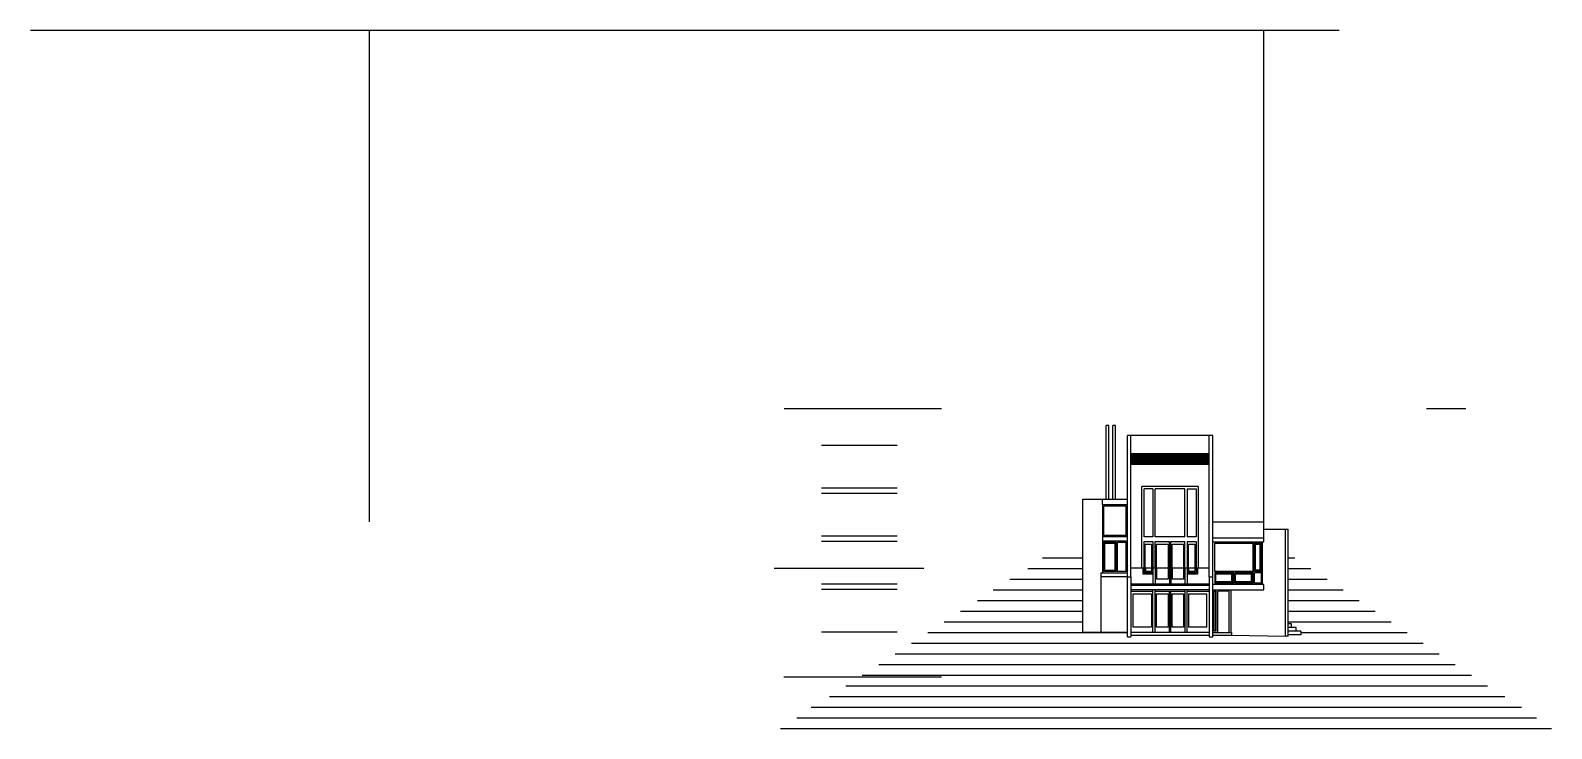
# Model space of a CAD drawing. Header units: inches. Extents: x -18171 to 1840, y 590 to 7454.
# Drawn here: x -18171 to -14748, y 3469 to 5039 of the extents above; entities that cross this region are included whole.
import ezdxf

# ---------------------------------------------------------------- set-up
doc = ezdxf.new("R2010")
doc.units = ezdxf.units.IN
doc.header["$LTSCALE"] = 0.5
doc.header["$MEASUREMENT"] = 0
for name, color, linetype in [('A-Elev-North', 7, 'Continuous'), ('A-Elev-South', 7, 'Continuous'), ('A-glazing', 252, 'Continuous'), ('A-walls', 7, 'Continuous'), ('construction', 160, 'Continuous')]:
    doc.layers.add(name, color=color, linetype=linetype)

msp = doc.modelspace()

# ---------------------------------------------------------------- linework, layer by layer
at = {"layer": 'A-Elev-North'}
for p, q in [((-16475, 4188.6), (-16121.5, 4188.6)), ((-15030, 4188.6), (-14941.6, 4188.6)), ((-15030, 4188.6), (-14941.6, 4188.6)), ((-16476.2, 3585.4), (-16121.5, 3585.4))]:
    msp.add_line(p, q, dxfattribs=at)
at = {"layer": 'A-Elev-North', "color": 252}
for p, q in [((-15543.5, 4013.3, -83766.2), (-15670.5, 4013.3, -83766.2)), ((-15645.5, 4008.3, 1993615.1), (-15665.5, 4008.3, 1993615.1)), ((-15645.5, 4008.3, 198167.9), (-15645.5, 3900.3, 893843.5)), ((-15573.5, 4008.3, -83766.2), (-15640.5, 4008.3, -83766.2)), ((-15568.5, 4008.3, 1993615.1), (-15548.5, 4008.3, 1993615.1)), ((-15568.5, 4008.3, 273888.8), (-15568.5, 3900.3, 874015.1)), ((-15548.5, 4008.3, 1993615.1), (-15548.5, 3900.3, 2662201.3)), ((-15543.5, 4013.3, 2006128.8), (-15543.5, 3829.6, 1623663.6)), ((-15703, 3972.3, 113224.7), (-15759, 3972.3, 113224.7)), ((-15706, 3969.3, 113224.7), (-15756, 3969.3, 113224.7)), ((-15706, 3903.3, -46325.1), (-15756, 3903.3, -46325.1)), ((-15756, 3888.3, -20578.3), (-15728.5, 3888.3, -20578.3)), ((-15754, 3886.3, -20578.3), (-15730.5, 3886.3, -20578.3)), ((-15725.5, 3888.3, -20578.3), (-15706, 3888.3, -20578.3)), ((-15648.5, 3883.6, -8273.2), (-15648.5, 3829.6, -166926.2)), ((-15645.5, 3889.6, -3709), (-15645.5, 3829.6, -166926.2)), ((-15611.5, 3883.6, -174618.6), (-15611.5, 3829.6, -243488.9)), ((-15576.5, 3883.6, -72787.3), (-15576.5, 3829.6, -141657.6)), ((-15568.5, 3889.6, -32547.3), (-15568.5, 3829.6, -263366.5)), ((-15551.5, 3883.6, 1782316.6), (-15551.5, 3829.6, 1623663.6)), ((-15548.5, 3889.6, 1773888.7), (-15548.5, 3829.6, 1623663.6)), ((-15506, 3822.3, -25306.8), (-15506, 3886.3, -25669.8)), ((-15419, 3822.3, -24855.9), (-15419, 3886.3, -25218.8)), ((-15416.9, 3822.3, -24843.8), (-15416.9, 3886.3, -25206.8)), ((-15401, 3822.3, -24765.6), (-15401, 3886.3, -25128.6)), ((-15399.9, 3822.3, -24896.1), (-15399.9, 3886.3, -25259)), ((-15398.8, 3793.3, -9898.1), (-15398.8, 3889.3, -10442.6)), ((-15763, 3819.3, -20590.3), (-15703, 3819.3, -20590.3)), ((-15728.5, 3822.3, -20590.3), (-15756, 3822.3, -20590.3)), ((-15730.5, 3824.3, -20590.3), (-15754, 3824.3, -20590.3)), ((-15706, 3822.3, -20590.3), (-15725.5, 3822.3, -20590.3)), ((-15506, 3819.3, -10295.1), (-15506, 3796.3, -10295.1)), ((-15463.5, 3796.3, -24949), (-15463.5, 3819.3, -25079.5)), ((-15461.4, 3796.3, -24937), (-15461.4, 3819.3, -25067.4)), ((-15419, 3796.3, -24708.4), (-15419, 3819.3, -24838.9)), ((-15416.9, 3796.3, -24696.4), (-15416.9, 3819.3, -24826.8)), ((-15401, 3796.3, -10164.7), (-15401, 3819.3, -10295.1)), ((-15399.9, 3796.3, -10295.1), (-15399.9, 3819.3, -10425.6)), ((-15648.5, 3772.3, 471210.7), (-15648.5, 3697.3, 70546.3)), ((-15611.5, 3772.3, 237145.7), (-15611.5, 3697.3, -170327.1)), ((-15576.5, 3772.3, 338977.1), (-15576.5, 3697.3, -68495.8)), ((-15573.5, 3781.3, 84671.8), (-15573.5, 3685.3, -105052.7)), ((-15565.5, 3772.3, 507744.2), (-15565.5, 3697.3, -173564.3))]:
    msp.add_line(p, q, dxfattribs=at)
at = {"layer": 'A-Elev-North', "color": 253}
for p, q in [((-15803, 3985.3, -15442.7), (-15703, 3985.3, -25737.8)), ((-15759, 3972.3, 113224.7), (-15759, 3819.3, -19021.2)), ((-15763, 3819.3, 43213.5), (-15763, 3685.9, -72041.5)), ((-15395.6, 3793.3, -30885.4), (-15462.2, 3793.3, -30885.4)), ((-15502.9, 3688.3, -5425.8), (-15508.7, 3688.3, -5425.8))]:
    msp.add_line(p, q, dxfattribs=at)
at = {"layer": 'A-Elev-North', "color": 7}
for p, q in [((-15511, 3934.3, -20590.3), (-15395.6, 3934.3, -20590.3)), ((-15395.6, 3917.3, -41180.5), (-15395.6, 3934.3, -41180.5)), ((-15395.6, 3917.3, -10960.5), (-15341.3, 3917.3, 25737.8)), ((-15703, 3810.3, -20590.3), (-15695, 3810.3, -20590.3)), ((-15695, 3810.3, -20590.3), (-15695, 3675.3, -20590.3)), ((-15519, 3810.3, -20590.3), (-15519, 3675.3, -20590.3)), ((-15519, 3810.3, -20590.3), (-15511, 3810.3, -20590.3)), ((-15468.5, 3679.2, -29992.9), (-15346.9, 3677.3, -9378.7))]:
    msp.add_line(p, q, dxfattribs=at)
at = {"layer": 'A-Elev-North', "color": 251}
for p, q in [((-15420.1, 3822.3, -24618.2), (-15420.1, 3886.3, -24618.2)), ((-15403.1, 3883.3, -5662.9), (-15414.8, 3883.3, -16339.5)), ((-15414.8, 3825.3, -10295.1), (-15414.8, 3883.3, -25206.8)), ((-15404.2, 3825.3, -24748.6), (-15404.2, 3883.3, -39660.3)), ((-15403.1, 3825.3, -24748.6), (-15403.1, 3883.3, -39660.3)), ((-15401, 3822.3, -24748.6), (-15401, 3886.3, -24748.6)), ((-15503.8, 3799.3, -10295.1), (-15503.8, 3816.3, -10295.1)), ((-15466.7, 3816.3, 23702.2), (-15503.8, 3816.3, -10295.1)), ((-15467.8, 3799.3, -10295.1), (-15467.8, 3816.3, -10295.1)), ((-15466.7, 3799.3, -10295.1), (-15466.7, 3816.3, -10295.1)), ((-15464.6, 3796.3, -10295.1), (-15464.6, 3819.3, -10295.1)), ((-15422.2, 3816.3, 23702.2), (-15459.3, 3816.3, -10295.1)), ((-15459.3, 3799.3, -10295.1), (-15459.3, 3816.3, -10295.1)), ((-15423.3, 3799.3, -10295.1), (-15423.3, 3816.3, -10295.1)), ((-15422.2, 3799.3, -10295.1), (-15422.2, 3816.3, -10295.1)), ((-15420.1, 3796.3, -10295.1), (-15420.1, 3819.3, -10295.1)), ((-15403.1, 3825.3, 9248.7), (-15414.8, 3825.3, -1427.8)), ((-15401, 3796.3, -24748.6), (-15401, 3819.3, -24748.6)), ((-15466.7, 3799.3, 23702.2), (-15503.8, 3799.3, -10295.1)), ((-15422.2, 3799.3, 23702.2), (-15459.3, 3799.3, -10295.1))]:
    msp.add_line(p, q, dxfattribs=at)
at = {"layer": 'A-Elev-North', "color": 250}
for p, q in [((-15668.5, 3829.6, -3485710.3), (-15668.5, 3816.3, -2998902.1)), ((-15645.5, 3816.3, -1633021.8), (-15668.5, 3816.3, -2998902.1)), ((-15665.5, 3829.6, -1367030.2), (-15665.5, 3819.3, -989925.3)), ((-15645.5, 3819.3, -1633021.8), (-15665.5, 3819.3, -2820743.8)), ((-15662.5, 3829.6, -1367030.2), (-15662.5, 3822.3, -1099628.6)), ((-15648.5, 3822.3, -1811180.1), (-15662.5, 3822.3, -2642585.5)), ((-15648.5, 3829.6, -600107.1), (-15648.5, 3822.3, -332705.4)), ((-15637.5, 3829.6, -298993.4), (-15637.5, 3805.3, -41886.4)), ((-15611.5, 3829.6, -243488.9), (-15611.5, 3805.3, 13618.1)), ((-15602.5, 3829.6, -283857), (-15602.5, 3805.3, -26750)), ((-15576.5, 3829.6, -141657.6), (-15576.5, 3805.3, 115449.4)), ((-15548.5, 3819.3, 157568), (-15568.5, 3819.3, -1030154)), ((-15545.5, 3816.3, 335726.4), (-15568.5, 3816.3, -1030154)), ((-15565.5, 3829.6, -600107.1), (-15565.5, 3822.3, -332705.4)), ((-15551.5, 3822.3, -20590.3), (-15565.5, 3822.3, -851995.7)), ((-15551.5, 3829.6, 1190482.7), (-15551.5, 3822.3, 1457884.4)), ((-15545.5, 3829.6, -151081.8), (-15545.5, 3816.3, 335726.4))]:
    msp.add_line(p, q, dxfattribs=at)
at = {"layer": 'A-Elev-South', "color": 253}
for p, q in [((-15750.8, 3985.3, -25737.8), (-15750.8, 4150.2)), ((-15744.8, 4150.2), (-15750.8, 4150.2)), ((-15744.8, 3985.3, -25737.8), (-15744.8, 4150.2)), ((-15735.8, 3985.3, -25737.8), (-15735.8, 4150.2)), ((-15729.8, 4150.2), (-15735.8, 4150.2)), ((-15729.8, 3985.3, -25737.8), (-15729.8, 4150.2)), ((-15695, 3810.3, -20590.3), (-15695, 4128.3, 1663247.6)), ((-15519, 3810.3, -20590.3), (-15519, 4128.3, 1663247.6)), ((-15803, 3685.9, -9354.9), (-15803, 3985.3, -15442.7)), ((-15346.9, 3677.3, -9378.7), (-15346.9, 3917.3, 15442.7)), ((-15703, 3900.3, -20590.3), (-15759, 3900.3, -20590.3)), ((-15759, 3891.3, -20590.3), (-15703, 3891.3, -20590.3)), ((-15519, 3829.6, -20590.3), (-15695, 3829.6, -20590.3)), ((-15519, 3790.6, -51475.7), (-15695, 3790.6, -51475.7)), ((-15648.5, 3781.3, 95367.7), (-15695, 3781.3, -20590.3)), ((-15519, 3781.3, -20590.3), (-15695, 3781.3, -20590.3)), ((-15519, 3781.3, -20590.3), (-15568, 3781.3)), ((-15409.9, 3793.3, -20590.3), (-15511, 3793.3, -20590.3)), ((-15648.5, 3697.3, 232117.4), (-15690, 3697.3, 116159.4)), ((-15611.5, 3697.3, -24821.4), (-15637.5, 3697.3, 70546.3)), ((-15576.5, 3697.3, 87611.3), (-15602.5, 3697.3, -24821.4)), ((-15524, 3697.3, 43836.7), (-15565.5, 3697.3, 135679.2)), ((-15803, 3685.9, -10295.1), (-15703, 3685.9, -20590.3)), ((-15519, 3685.3, -45411.6), (-15695, 3685.3, -45411.6))]:
    msp.add_line(p, q, dxfattribs=at)
at = {"layer": 'A-Elev-South', "color": 7}
for p, q in [((-15703, 3675.3, -20590.3), (-15703, 4128.3, -5147.6)), ((-15703, 3916.3, -25737.8), (-15703, 4124.8, -10295.1)), ((-15511, 3675.3, -20590.3), (-15511, 4128.3, -5147.6)), ((-15341.3, 3677.3, -9378.7), (-15341.3, 3917.3, 15442.7)), ((-15703, 3675.3, -20590.3), (-15695, 3675.3, -20590.3)), ((-15519, 3675.3, -20590.3), (-15511, 3675.3, -20590.3)), ((-15341.3, 3677.3, -9378.7), (-15346.9, 3677.3, -9378.7))]:
    msp.add_line(p, q, dxfattribs=at)
at = {"layer": 'A-Elev-South', "color": 2, "ltscale": 0.1}
for p, q in [((-16221, 4105.6, -51475.7), (-16391.6, 4105.6, -51475.7)), ((-16221, 4009.6, -51475.7), (-16391.6, 4009.6, -51475.7)), ((-16221, 3997.6, -51475.7), (-16391.6, 3997.6, -51475.7)), ((-16221, 3901.6, -51475.7), (-16391.6, 3901.6, -51475.7)), ((-16221, 3889.6, -51475.7), (-16391.6, 3889.6, -51475.7)), ((-16221, 3793.6, -51475.7), (-16391.6, 3793.6, -51475.7)), ((-16221, 3781.6, -51475.7), (-16391.6, 3781.6, -51475.7)), ((-16221, 3685.6, -51475.7), (-16391.6, 3685.6, -51475.7))]:
    msp.add_line(p, q, dxfattribs=at)
at = {"layer": 'A-Elev-South', "color": 252}
for p, q in [((-15670.5, 3829.6, -1367030.2), (-15670.5, 4013.3, -1272051.1)), ((-15665.5, 3900.3, -436532.6), (-15665.5, 4008.3, -1276257.1)), ((-15640.5, 3900.3, 842602.4), (-15640.5, 4008.3, -6227.2)), ((-15573.5, 3900.3, 814249.9), (-15573.5, 4008.3, -83766.2)), ((-15759, 3972.3, 113224.7), (-15759, 3985.3, 8138.7)), ((-15756, 3903.3, -46325.1), (-15756, 3969.3, 113224.7)), ((-15706, 3903.3, -46325.1), (-15706, 3969.3, 113224.7)), ((-15756, 3822.3, -39506.8), (-15756, 3888.3, -20578.3)), ((-15754, 3824.3, -40603.3), (-15754, 3886.3, -20578.3)), ((-15730.5, 3824.3, -40603.3), (-15730.5, 3886.3, -20578.3)), ((-15728.5, 3822.3, -39506.8), (-15728.5, 3888.3, -20578.3)), ((-15725.5, 3822.3, -250796.4), (-15725.5, 3888.3, -81511.3)), ((-15706, 3822.3, -250796.4), (-15706, 3888.3, -81511.3)), ((-15645.5, 3900.3, -20590.3), (-15665.5, 3900.3, -20590.3)), ((-15665.5, 3829.6, -1367030.2), (-15665.5, 3889.6, -1316537.6)), ((-15662.6, 3829.6, -882881.1), (-15662.6, 3883.6, -832886.6)), ((-15573.5, 3900.3, -20590.3), (-15640.5, 3900.3, -20590.3)), ((-15640.5, 3829.6, -157705.9), (-15640.5, 3889.6, -110693.5)), ((-15637.5, 3829.6, -298993.4), (-15637.5, 3883.6, -279529.4)), ((-15608.5, 3829.6, -95367.7), (-15608.5, 3889.6, -40508.2)), ((-15605.5, 3829.6, -80231.3), (-15605.5, 3889.6, -25371.8)), ((-15602.5, 3829.6, -283857), (-15602.5, 3883.6, -264393)), ((-15573.5, 3829.6, -114827.2), (-15573.5, 3889.6, -67814.8)), ((-15548.5, 3900.3, -20590.3), (-15568.5, 3900.3, -20590.3)), ((-15565.6, 3829.6, 907708.7), (-15565.6, 3883.6, 957703.2)), ((-15703, 3810.3, -20590.3), (-15763, 3810.3, -20590.3)), ((-15419, 3822.3, -10295.1), (-15506, 3822.3, -10295.1)), ((-15463.5, 3819.3, -10295.1), (-15506, 3819.3, -10295.1)), ((-15419, 3819.3, -10295.1), (-15461.4, 3819.3, -10295.1)), ((-15401, 3822.3, -10295.1), (-15416.9, 3822.3, -10295.1)), ((-15401, 3819.3, -10295.1), (-15416.9, 3819.3, -10295.1)), ((-15399.9, 3822.3, -10425.6), (-15415.8, 3822.3, -10425.6)), ((-15399.9, 3819.3, -10425.6), (-15415.8, 3819.3, -10425.6)), ((-16004.6, 3781.3, -15442.7), (-15803, 3781.3, -25737.8)), ((-15690, 3697.3, 23350.2), (-15690, 3772.3, 343223.7)), ((-15645.5, 3685.3, -24821.4), (-15645.5, 3781.3, 62365.6)), ((-15640.5, 3685.3, -120189.1), (-15640.5, 3781.3, -29545.8)), ((-15637.5, 3697.3, -205322.9), (-15637.5, 3772.3, 132234.9)), ((-15608.5, 3685.3, -120189.1), (-15608.5, 3778.3, 232719.6)), ((-15605.5, 3685.3, -105052.7), (-15605.5, 3778.3, 247856)), ((-15602.5, 3697.3, -190186.4), (-15602.5, 3772.3, 147371.3)), ((-15568.5, 3685.3, -33494.2), (-15568.5, 3781.3, 124404.8)), ((-15524, 3697.3, -117734.3), (-15524, 3772.3, 403403.8)), ((-15502.9, 3778.3, -5425.8), (-15508.7, 3778.3, -5425.8)), ((-15463.5, 3796.3, -10295.1), (-15506, 3796.3, -10295.1)), ((-15419, 3796.3, -10295.1), (-15461.4, 3796.3, -10295.1)), ((-15401, 3796.3, -10295.1), (-15416.9, 3796.3, -10295.1)), ((-15399.9, 3796.3, -10425.6), (-15415.8, 3796.3, -10425.6)), ((-15341.3, 3781.3, 10295.1), (-15217.6, 3781.3, -15442.7)), ((-16188.9, 3661.3, -15442.7), (-15037.2, 3661.3, -15442.7)), ((-16373.2, 3541.3, -10295.1), (-14853.7, 3541.3, -10295.1))]:
    msp.add_line(p, q, dxfattribs=at)
at = {"layer": 'A-Elev-South', "color": 126}
for p, q in [((-15894, 3853.3, -15442.7), (-15803, 3853.3, -25737.8)), ((-15341.3, 3853.3, 10295.1), (-15325.9, 3853.3, -15442.7)), ((-15967.7, 3805.3, -15442.7), (-15803, 3805.3, -25737.8)), ((-15927.1, 3829.3, -15442.7), (-15803, 3829.3, -25737.8)), ((-15341.3, 3829.3, 10295.1), (-15289.8, 3829.3, -15442.7)), ((-15341.3, 3805.3, 10295.1), (-15253.7, 3805.3, -15442.7)), ((-16078.3, 3733.3, -15442.7), (-15803, 3733.3, -25737.8)), ((-16040.5, 3757.3, -15442.7), (-15803, 3757.3, -25737.8)), ((-15341.3, 3757.3, 10295.1), (-15181.5, 3757.3, -15442.7)), ((-15341.3, 3733.3, 10295.1), (-15145.4, 3733.3, -15442.7)), ((-16115.1, 3709.3, -15442.7), (-15803, 3709.3, -25737.8)), ((-15341.3, 3709.3, -15442.7), (-15109.3, 3709.3, -15442.7)), ((-16152, 3685.3, -2320.6), (-15703, 3685.3, -29832)), ((-15312.7, 3685.3, 9364.9), (-15073.3, 3685.3, -18103.7)), ((-16225.7, 3637.3, -15442.7), (-15001.1, 3637.3, -15442.7)), ((-16262.6, 3613.3), (-14965, 3613.3)), ((-16336.3, 3565.3), (-14892.8, 3565.3)), ((-16299.5, 3589.3), (-14928.9, 3589.3)), ((-16446.9, 3493.3, -10295.1), (-14782.2, 3493.3, -10295.1)), ((-16414.2, 3517.3, -10295.1), (-14816.1, 3517.3, -10295.1)), ((-16483.8, 3469.3, -10295.1), (-14748.4, 3469.3, -10295.1))]:
    msp.add_line(p, q, dxfattribs=at)
at = {"layer": 'A-Elev-South', "color": 250}
for p, q in [((-15645.5, 3829.6, -166926.2), (-15645.5, 3793.6, -51475.7)), ((-15640.5, 3829.6, -95367.7), (-15640.5, 3793.6, -51475.7)), ((-15611.5, 3805.3, -137254.1), (-15637.5, 3805.3, -41886.4)), ((-15608.5, 3829.6, -95367.7), (-15608.5, 3793.6, -51475.7)), ((-15605.5, 3829.6, -80231.3), (-15605.5, 3793.6, -51475.7)), ((-15576.5, 3805.3, -24821.4), (-15602.5, 3805.3, -137254.1)), ((-15573.5, 3829.6, -114827.2), (-15573.5, 3793.6, -51475.7)), ((-15568.5, 3829.6, -263366.5), (-15568.5, 3793.6, -51475.7)), ((-15548.5, 3829.6, 1623663.6), (-15548.5, 3819.3, 1656757.6)), ((-15519, 3793.6, -51475.7), (-15695, 3793.6, -51475.7))]:
    msp.add_line(p, q, dxfattribs=at)
at = {"layer": 'A-Elev-South', "color": 251}
msp.add_line((-15474.1, 3778.3, -33598.5), (-15499.5, 3778.3, -5425.8), dxfattribs=at)
at = {"layer": 'A-glazing', "color": 7}
for p, q in [((-15511, 3937.3, -46328.1), (-15511, 3937.3, -46328.1)), ((-15511, 3685.3, -46328.1), (-15468.5, 3685.3, -31739))]:
    msp.add_line(p, q, dxfattribs=at)
at = {"layer": 'A-glazing', "color": 252}
for p, q in [((-15395.6, 3889.3, -30885.4), (-15395.6, 3917.3, -30885.4)), ((-15469.6, 3685.3, -5425.8), (-15469.6, 3781.3, -5425.8)), ((-15395.6, 3781.3, -30885.4), (-15395.6, 3793.3, -30885.4)), ((-15333.6, 3704.3, -10295.1), (-15341.3, 3704.3, -10295.1)), ((-15333.6, 3696.3, -25737.8), (-15333.6, 3704.3, -25737.8)), ((-15695, 3679.3, -45411.6), (-15519, 3679.3, -45411.6)), ((-15511, 3679.3, -45411.6), (-15468.5, 3679.3, -29692)), ((-15333.6, 3696.3, -41180.5), (-15341.3, 3696.3, -15442.7)), ((-15323.1, 3688.3, -41180.5), (-15341.3, 3688.3, -10295.1)), ((-15312.7, 3680.3, -41180.5), (-15341.3, 3680.3, -78624.1)), ((-15323.1, 3696.3, -41180.5), (-15333.6, 3696.3, -36033)), ((-15323.1, 3688.3, -36033), (-15323.1, 3696.3, -36033)), ((-15312.7, 3688.3, -27470.3), (-15323.1, 3688.3, -41180.5)), ((-15312.7, 3688.3, -41180.5), (-15312.7, 3680.3, -41180.5))]:
    msp.add_line(p, q, dxfattribs=at)
at = {"layer": 'A-glazing'}
for p, q in [((-15665.5, 3889.6, -896389.2), (-15645.5, 3889.6, -67183.7)), ((-15662.6, 3883.6, -779553.3), (-15648.5, 3883.6, -191564.5)), ((-15640.5, 3889.6, -65910.1), (-15608.5, 3889.6, -37890.3)), ((-15637.5, 3883.6, -74790), (-15611.5, 3883.6, -163908.4)), ((-15605.5, 3889.6, -36616.7), (-15573.5, 3889.6, -23031.4)), ((-15602.5, 3883.6, -166284.2), (-15576.5, 3883.6, -72461.9)), ((-15568.5, 3889.6, -21757.8), (-15548.5, 3889.6, -13266.9)), ((-15565.6, 3883.6, -725636.6), (-15551.5, 3883.6, -137647.7)), ((-15511, 3889.3, -46328.1), (-15395.6, 3889.3, -46328.1)), ((-15506, 3886.3, -36033), (-15419, 3886.3, -36033)), ((-15506, 3886.3, -36033), (-15419, 3886.3, -36033)), ((-15416.9, 3886.3, -36033), (-15401, 3886.3, -36033)), ((-15416.9, 3886.3, -36033), (-15401, 3886.3, -36033)), ((-15415.8, 3886.3, -36163.4), (-15399.9, 3886.3, -36163.4)), ((-15415.8, 3886.3, -36163.4), (-15399.9, 3886.3, -36163.4)), ((-15695, 3778.3, -20590.3), (-15645.5, 3778.3, 74777.4)), ((-15690, 3772.3, 355218.7), (-15648.5, 3772.3, 471176.6)), ((-15640.5, 3778.3, 80332.8), (-15573.5, 3778.3, 204403.4)), ((-15637.5, 3772.3, 343223.7), (-15611.5, 3772.3, 247856)), ((-15602.5, 3772.3, 245480.2), (-15576.5, 3772.3, 339302.5)), ((-15568.5, 3778.3, 209958.8), (-15519, 3778.3, 305326.5)), ((-15565.5, 3772.3, 531006), (-15524, 3772.3, 423720.9))]:
    msp.add_line(p, q, dxfattribs=at)
at = {"layer": 'A-glazing', "color": 253}
for p, q in [((-15511, 3898.3, -36033), (-15395.6, 3898.3, -36033)), ((-15511, 3781.3, -30885.4), (-15395.6, 3781.3, -30885.4)), ((-15508.7, 3688.3, -5425.8), (-15508.7, 3778.3, -5425.8)), ((-15502.9, 3688.3, -5425.8), (-15502.9, 3778.3, -5425.8))]:
    msp.add_line(p, q, dxfattribs=at)
at = {"layer": 'A-glazing', "color": 251}
for p, q in [((-15504.4, 3688.3, -5425.8), (-15504.4, 3778.3, -5425.8)), ((-15499.5, 3685.3, -5425.8), (-15499.5, 3778.3, -5425.8)), ((-15474.1, 3685.3, -5425.8), (-15474.1, 3778.3, -5425.8))]:
    msp.add_line(p, q, dxfattribs=at)
at = {"layer": 'A-walls'}
for p, q in [((-15695, 4128.3, -15442.7), (-15703, 4128.3, -15442.7)), ((-15519, 4128.3, -15442.7), (-15695, 4128.3, -15442.7)), ((-15511, 4128.3, -15442.7), (-15519, 4128.3, -15442.7)), ((-16160.9, 3829.3, -5147.6), (-16498, 3829.3, -5147.6)), ((-15468.5, 3685.3, -5425.8), (-15468.5, 3679.3, -30247.2))]:
    msp.add_line(p, q, dxfattribs=at)
at = {"layer": 'A-walls', "color": 252}
for p, q in [((-15519, 4086.9, -5147.6), (-15695, 4086.9, -5147.6)), ((-15519, 4084, -5147.6), (-15695, 4084, -5147.6)), ((-15519, 4081, -5147.6), (-15695, 4081, -5147.6)), ((-15519, 4078, -5147.6), (-15695, 4078, -5147.6)), ((-15519, 4075, -5147.6), (-15695, 4075, -5147.6)), ((-15519, 4072.1, -5147.6), (-15695, 4072.1, -5147.6)), ((-15519, 4069.1, -5147.6), (-15695, 4069.1, -5147.6)), ((-15519, 4066.1, -5147.6), (-15695, 4066.1, -5147.6)), ((-15519, 4063.1, -5147.6), (-15695, 4063.1, -5147.6))]:
    msp.add_line(p, q, dxfattribs=at)
at = {"layer": 'construction'}
for p, q in [((-15226.2, 5038.7), (-18171.5, 5038.7)), ((-17408.7, 3934.3, -41180.5), (-17408.7, 5038.7, -41180.5)), ((-15395.6, 3934.3, -41180.5), (-15395.6, 5038.7, -41180.5))]:
    msp.add_line(p, q, dxfattribs=at)

doc.saveas('drawing.dxf')
